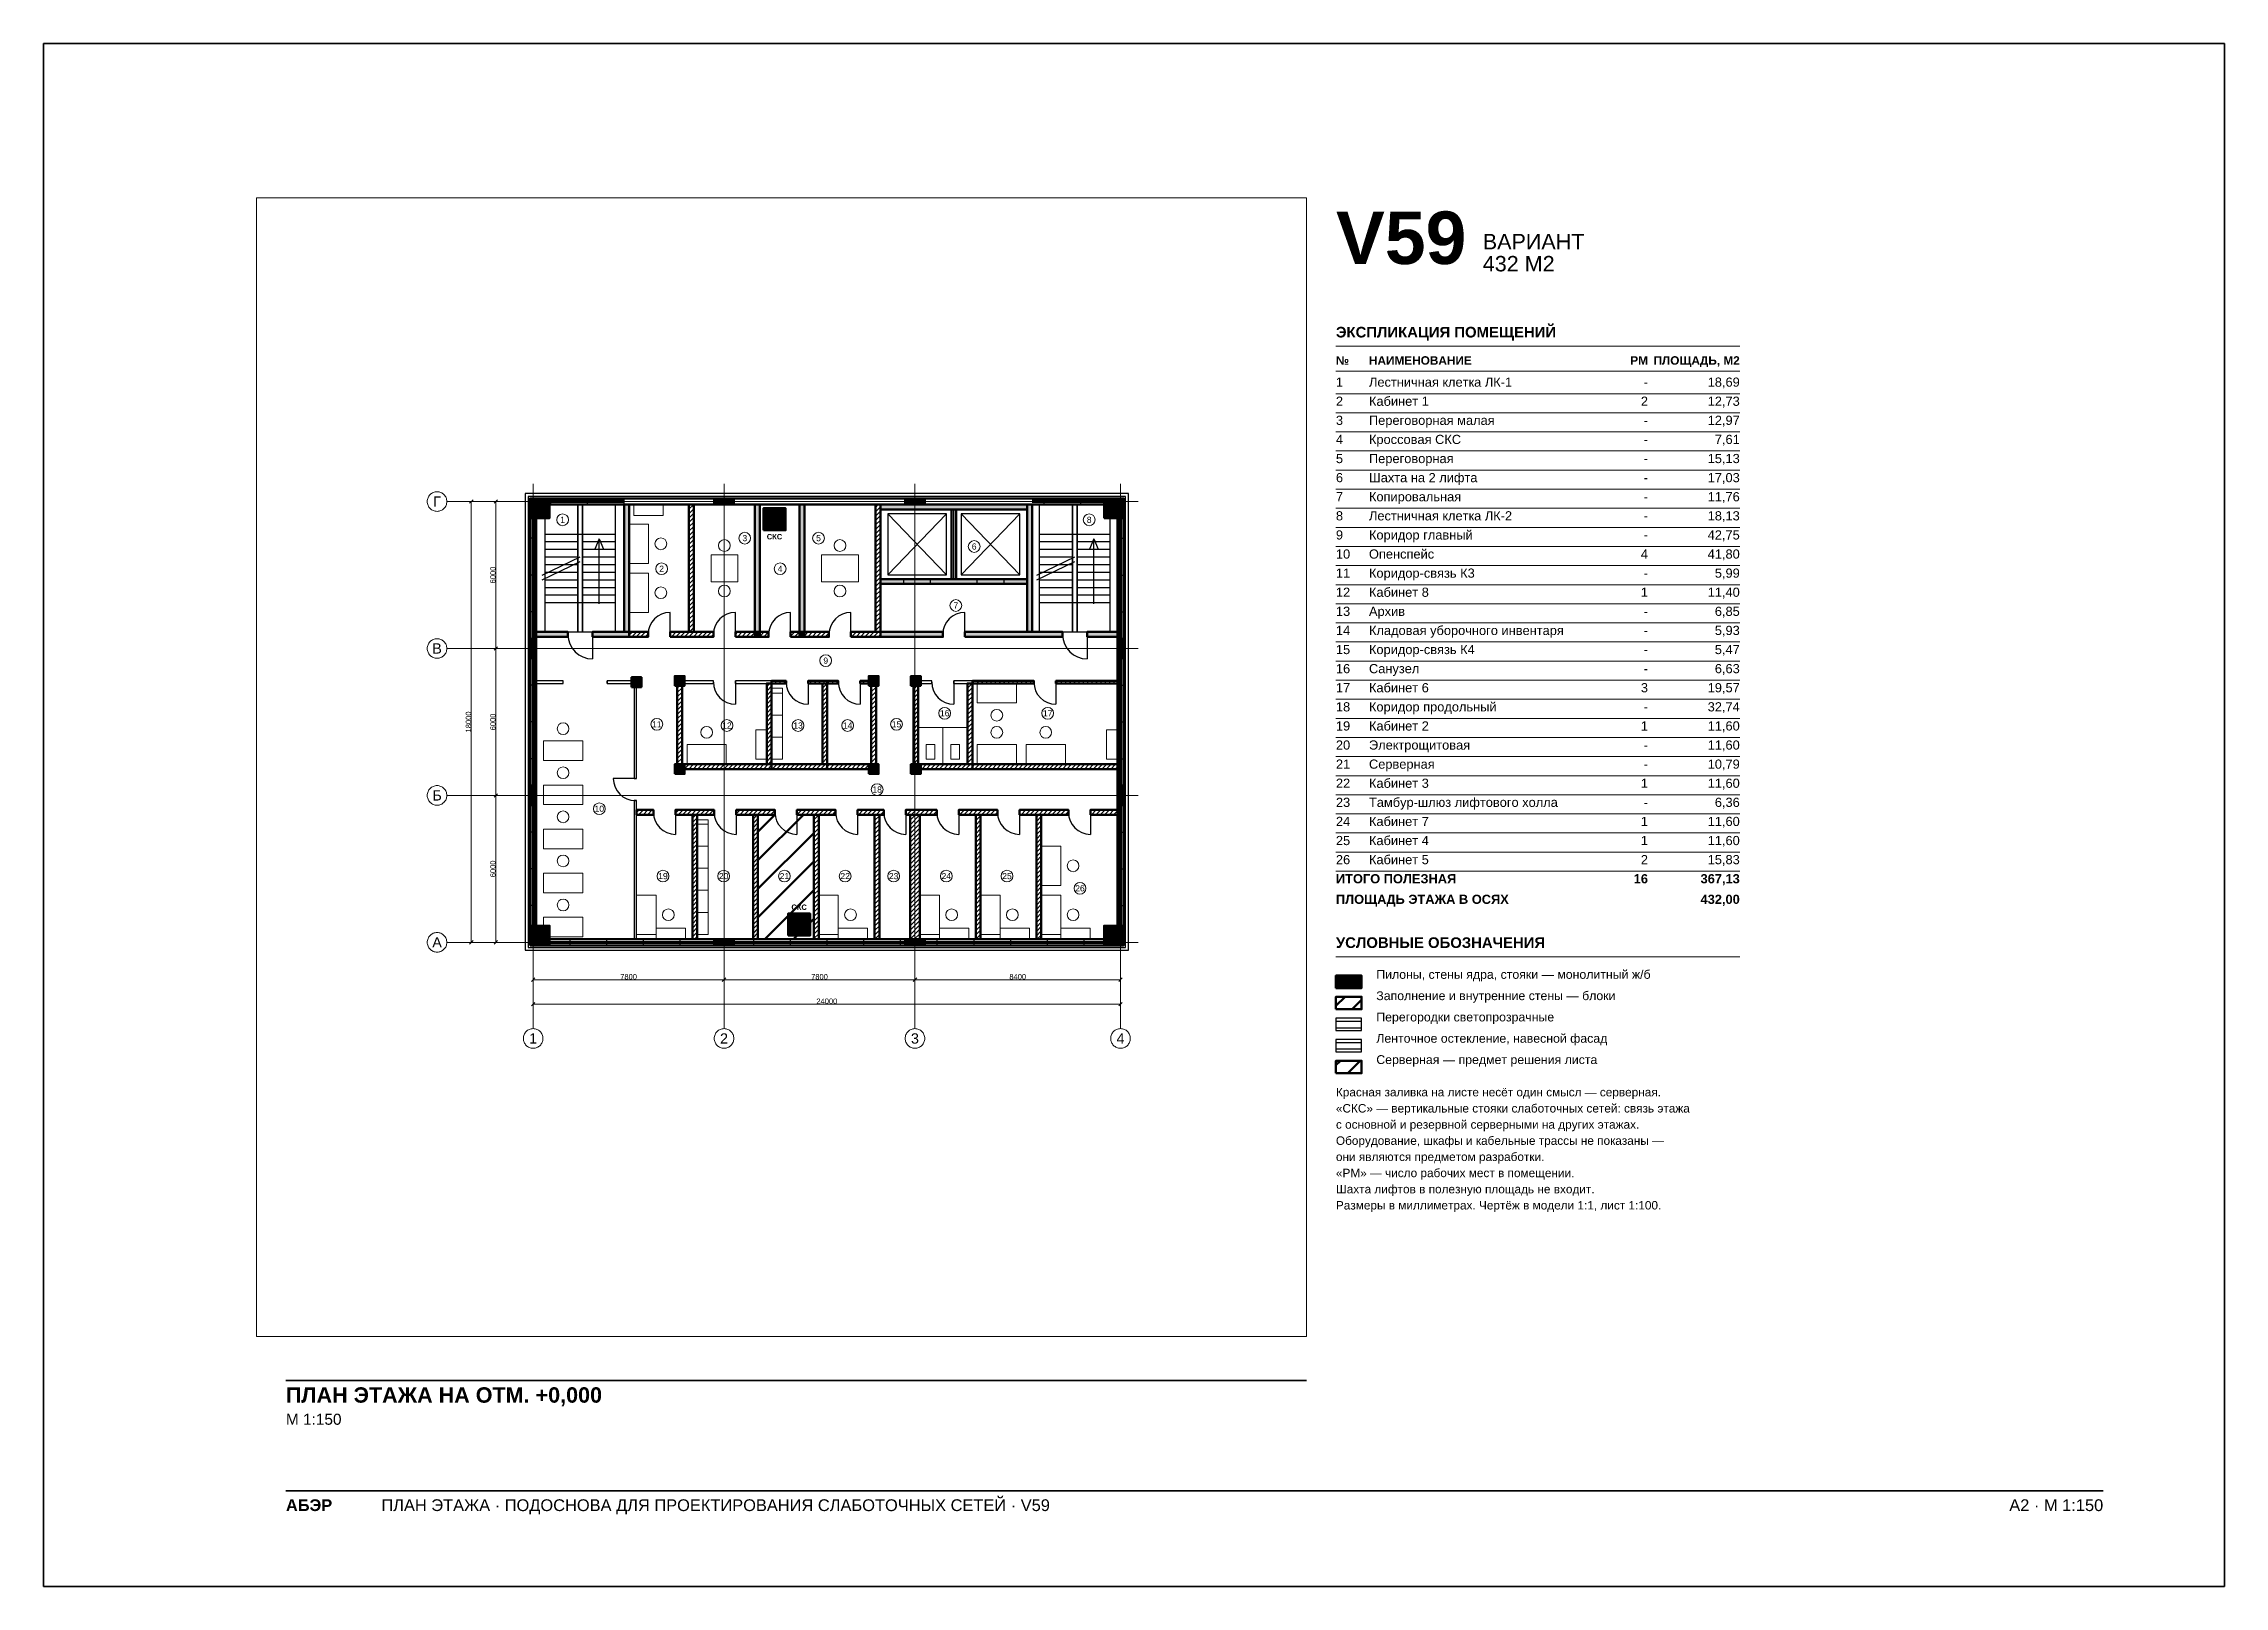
# Paper-space layout 'A2-1-100' of a CAD drawing. Header units: millimetres. Extents: x 0 to 594, y 0 to 420.
# The model-space entities are those that its viewports show. They can reach past a viewport. Long polylines and large blocks are cut down to what shows.
import ezdxf
from ezdxf.enums import TextEntityAlignment as Align

# ---------------------------------------------------------------- set-up
doc = ezdxf.new("R2010")
doc.units = ezdxf.units.MM
doc.linetypes.add('CENTER2', pattern=[2.541, 1.587, -0.318, 0.318, -0.318])
for name, color, linetype, lineweight in [('A-ANNO-LEGEND', 7, 'CONTINUOUS', 18), ('A-ANNO-NOTES', 8, 'CONTINUOUS', 13), ('A-ANNO-ROOM', 7, 'CONTINUOUS', 18), ('A-ANNO-TABLE', 7, 'CONTINUOUS', 18), ('A-DIMS', 8, 'CONTINUOUS', 13), ('A-DOOR', 3, 'CONTINUOUS', 25), ('A-ELEV', 7, 'CONTINUOUS', 25), ('A-FACADE-PANEL', 8, 'CONTINUOUS', 25), ('A-FURN', 8, 'CONTINUOUS', 18), ('A-GLAZ-RIBBON', 5, 'CONTINUOUS', 25), ('A-GRID', 8, 'CENTER2', 13), ('A-HATCH', 9, 'CONTINUOUS', 9), ('A-OUTLINE', 7, 'CONTINUOUS', 50), ('A-SANI', 8, 'CONTINUOUS', 18), ('A-STAIR', 7, 'CONTINUOUS', 25), ('A-TITLE', 7, 'CONTINUOUS', 35), ('A-VIEWPORT', 8, 'CONTINUOUS', 9), ('A-WALL-BLOCK', 9, 'CONTINUOUS', 50), ('A-WALL-GLASS', 4, 'CONTINUOUS', 25), ('A-WALL-RC', 7, 'CONTINUOUS', 50), ('E-SCS-RISER', 1, 'CONTINUOUS', 50), ('E-SERVER-ROOM', 1, 'CONTINUOUS', 50)]:
    doc.layers.add(name, color=color, linetype=linetype, lineweight=lineweight)
doc.styles.add('Arial', font='arial.ttf')
doc.styles.add('Arial-Bold', font='arialbd.ttf')
doc.styles.get("Standard").update_dxf_attribs({"font": 'arial.ttf'})

psp = doc.layouts.new('A2-1-100')

# ---------------------------------------------------------------- texts
at = {"layer": 'A-ANNO-LEGEND'}
for s, height, style, p in [('УСЛОВНЫЕ ОБОЗНАЧЕНИЯ', 2.9, 'Arial-Bold', (352, 173.8)), ('Пилоны, стены ядра, стояки — монолитный ж/б', 2.4, 'Arial', (363, 165.4)), ('Заполнение и внутренние стены — блоки', 2.4, 'Arial', (363, 159.6)), ('Перегородки светопрозрачные', 2.4, 'Arial', (363, 153.8)), ('Ленточное остекление, навесной фасад', 2.4, 'Arial', (363, 148)), ('Серверная — предмет решения листа', 2.4, 'Arial', (363, 142.2))]:
    psp.add_text(s, height=height, dxfattribs=dict(at, style=style)).set_placement(p)
at = {"layer": 'A-ANNO-NOTES', "style": 'Arial'}
for s, p in [('«СКС» — вертикальные стояки слаботочных сетей: связь этажа', (352, 129)), ('Красная заливка на листе несёт один смысл — серверная.', (352, 133.4)), ('с основной и резервной серверными на других этажах.', (352, 124.6)), ('Оборудование, шкафы и кабельные трассы не показаны —', (352, 120.2)), ('они являются предметом разработки.', (352, 115.8)), ('«РМ» — число рабочих мест в помещении.', (352, 111.4)), ('Шахта лифтов в полезную площадь не входит.', (352, 107)), ('Размеры в миллиметрах. Чертёж в модели 1:1, лист 1:100.', (352, 102.6))]:
    psp.add_text(s, height=2.3, dxfattribs=at).set_placement(p)
at = {"layer": 'A-ANNO-TABLE'}
for s, height, style, p in [('ЭКСПЛИКАЦИЯ ПОМЕЩЕНИЙ', 2.9, 'Arial-Bold', (352, 340)), ('№', 2.3, 'Arial-Bold', (352, 332.6)), ('НАИМЕНОВАНИЕ', 2.3, 'Arial-Bold', (361, 332.6)), ('1', 2.5, 'Arial', (352, 326.6)), ('Лестничная клетка ЛК-1', 2.5, 'Arial', (361, 326.6)), ('2', 2.5, 'Arial', (352, 321.4)), ('Кабинет 1', 2.5, 'Arial', (361, 321.4)), ('3', 2.5, 'Arial', (352, 316.2)), ('Переговорная малая', 2.5, 'Arial', (361, 316.2)), ('4', 2.5, 'Arial', (352, 311)), ('Кроссовая СКС', 2.5, 'Arial', (361, 311)), ('5', 2.5, 'Arial', (352, 305.8)), ('6', 2.5, 'Arial', (352, 300.6)), ('Переговорная', 2.5, 'Arial', (361, 305.8)), ('Шахта на 2 лифта', 2.5, 'Arial', (361, 300.6)), ('7', 2.5, 'Arial', (352, 295.4)), ('Копировальная', 2.5, 'Arial', (361, 295.4)), ('8', 2.5, 'Arial', (352, 290.2)), ('Лестничная клетка ЛК-2', 2.5, 'Arial', (361, 290.2)), ('9', 2.5, 'Arial', (352, 285)), ('Коридор главный', 2.5, 'Arial', (361, 285)), ('10', 2.5, 'Arial', (352, 279.8)), ('Опенспейс', 2.5, 'Arial', (361, 279.8)), ('11', 2.5, 'Arial', (352, 274.6)), ('Коридор-связь К3', 2.5, 'Arial', (361, 274.6)), ('12', 2.5, 'Arial', (352, 269.4)), ('Кабинет 8', 2.5, 'Arial', (361, 269.4)), ('13', 2.5, 'Arial', (352, 264.2)), ('14', 2.5, 'Arial', (352, 259)), ('Архив', 2.5, 'Arial', (361, 264.2)), ('Кладовая уборочного инвентаря', 2.5, 'Arial', (361, 259)), ('15', 2.5, 'Arial', (352, 253.8)), ('Коридор-связь К4', 2.5, 'Arial', (361, 253.8)), ('16', 2.5, 'Arial', (352, 248.6)), ('Санузел', 2.5, 'Arial', (361, 248.6)), ('17', 2.5, 'Arial', (352, 243.4)), ('Кабинет 6', 2.5, 'Arial', (361, 243.4)), ('18', 2.5, 'Arial', (352, 238.2)), ('Коридор продольный', 2.5, 'Arial', (361, 238.2)), ('19', 2.5, 'Arial', (352, 233)), ('Кабинет 2', 2.5, 'Arial', (361, 233)), ('20', 2.5, 'Arial', (352, 227.8)), ('Электрощитовая', 2.5, 'Arial', (361, 227.8)), ('21', 2.5, 'Arial', (352, 222.6)), ('22', 2.5, 'Arial', (352, 217.4)), ('Серверная', 2.5, 'Arial', (361, 222.6)), ('Кабинет 3', 2.5, 'Arial', (361, 217.4)), ('23', 2.5, 'Arial', (352, 212.2)), ('Тамбур-шлюз лифтового холла', 2.5, 'Arial', (361, 212.2)), ('24', 2.5, 'Arial', (352, 207)), ('Кабинет 7', 2.5, 'Arial', (361, 207)), ('25', 2.5, 'Arial', (352, 201.8)), ('Кабинет 4', 2.5, 'Arial', (361, 201.8)), ('26', 2.5, 'Arial', (352, 196.6)), ('Кабинет 5', 2.5, 'Arial', (361, 196.6)), ('ИТОГО ПОЛЕЗНАЯ', 2.5, 'Arial-Bold', (352, 191.4)), ('ПЛОЩАДЬ ЭТАЖА В ОСЯХ', 2.5, 'Arial-Bold', (352, 185.8))]:
    psp.add_text(s, height=height, dxfattribs=dict(at, style=style)).set_placement(p)
for s, height, style, p in [('РМ', 2.3, 'Arial-Bold', (437, 332.6)), ('ПЛОЩАДЬ, М2', 2.3, 'Arial-Bold', (462, 332.6)), ('-', 2.5, 'Arial', (437, 326.6)), ('18,69', 2.5, 'Arial', (462, 326.6)), ('2', 2.5, 'Arial', (437, 321.4)), ('12,73', 2.5, 'Arial', (462, 321.4)), ('-', 2.5, 'Arial', (437, 316.2)), ('12,97', 2.5, 'Arial', (462, 316.2)), ('-', 2.5, 'Arial', (437, 311)), ('7,61', 2.5, 'Arial', (462, 311)), ('-', 2.5, 'Arial', (437, 305.8)), ('15,13', 2.5, 'Arial', (462, 305.8)), ('17,03', 2.5, 'Arial', (462, 300.6)), ('-', 2.5, 'Arial', (437, 300.6)), ('11,76', 2.5, 'Arial', (462, 295.4)), ('-', 2.5, 'Arial', (437, 295.4)), ('-', 2.5, 'Arial', (437, 290.2)), ('18,13', 2.5, 'Arial', (462, 290.2)), ('-', 2.5, 'Arial', (437, 285)), ('42,75', 2.5, 'Arial', (462, 285)), ('4', 2.5, 'Arial', (437, 279.8)), ('41,80', 2.5, 'Arial', (462, 279.8)), ('-', 2.5, 'Arial', (437, 274.6)), ('5,99', 2.5, 'Arial', (462, 274.6)), ('1', 2.5, 'Arial', (437, 269.4)), ('11,40', 2.5, 'Arial', (462, 269.4)), ('-', 2.5, 'Arial', (437, 264.2)), ('5,93', 2.5, 'Arial', (462, 259)), ('6,85', 2.5, 'Arial', (462, 264.2)), ('-', 2.5, 'Arial', (437, 259)), ('5,47', 2.5, 'Arial', (462, 253.8)), ('-', 2.5, 'Arial', (437, 253.8)), ('-', 2.5, 'Arial', (437, 248.6)), ('6,63', 2.5, 'Arial', (462, 248.6)), ('3', 2.5, 'Arial', (437, 243.4)), ('19,57', 2.5, 'Arial', (462, 243.4)), ('-', 2.5, 'Arial', (437, 238.2)), ('32,74', 2.5, 'Arial', (462, 238.2)), ('1', 2.5, 'Arial', (437, 233)), ('11,60', 2.5, 'Arial', (462, 233)), ('-', 2.5, 'Arial', (437, 227.8)), ('11,60', 2.5, 'Arial', (462, 227.8)), ('1', 2.5, 'Arial', (437, 217.4)), ('-', 2.5, 'Arial', (437, 222.6)), ('10,79', 2.5, 'Arial', (462, 222.6)), ('11,60', 2.5, 'Arial', (462, 217.4)), ('6,36', 2.5, 'Arial', (462, 212.2)), ('1', 2.5, 'Arial', (437, 207)), ('-', 2.5, 'Arial', (437, 212.2)), ('11,60', 2.5, 'Arial', (462, 207)), ('1', 2.5, 'Arial', (437, 201.8)), ('11,60', 2.5, 'Arial', (462, 201.8)), ('2', 2.5, 'Arial', (437, 196.6)), ('15,83', 2.5, 'Arial', (462, 196.6)), ('16', 2.5, 'Arial-Bold', (437, 191.4)), ('367,13', 2.5, 'Arial-Bold', (462, 191.4)), ('432,00', 2.5, 'Arial-Bold', (462, 185.8))]:
    psp.add_text(s, height=height, dxfattribs=dict(at, style=style)).set_placement(p, align=Align.RIGHT)
at = {"layer": 'A-TITLE'}
for s, height, style, p in [('V59', 14.3, 'Arial-Bold', (352, 360)), ('ВАРИАНТ', 4.2, 'Arial', (392, 364)), ('432 М2', 4.2, 'Arial', (392, 358)), ('ПЛАН ЭТАЖА НА ОТМ. +0,000', 4.2, 'Arial-Bold', (66, 50)), ('М 1:150', 3, 'Arial', (66, 44)), ('ПЛАН ЭТАЖА · ПОДОСНОВА ДЛЯ ПРОЕКТИРОВАНИЯ СЛАБОТОЧНЫХ СЕТЕЙ · V59', 3.2, 'Arial', (92, 20.5)), ('АБЭР', 3.2, 'Arial-Bold', (66, 20.5))]:
    psp.add_text(s, height=height, dxfattribs=dict(at, style=style)).set_placement(p)
at = {"layer": 'A-TITLE', "style": 'Arial'}
psp.add_text('A2 · М 1:150', height=3.2, dxfattribs=at).set_placement((561, 20.5), align=Align.RIGHT)

msp = doc.modelspace()

# ---------------------------------------------------------------- texts
at = {"layer": 'A-ANNO-ROOM'}
for s, p in [('1', (1205, 17255)), ('8', (22719, 17255)), ('3', (8648, 16505)), ('5', (11661, 16505)), ('6', (18021, 16165)), ('2', (5249, 15255)), ('4', (10092, 15255)), ('7', (17271, 13755)), ('9', (11955, 11505)), ('11', (5055, 8905)), ('12', (7919, 8855)), ('13', (10824, 8855)), ('14', (12849, 8855)), ('15', (14846, 8905)), ('16', (16816, 9355)), ('17', (21025, 9355)), ('18', (14055, 6239)), ('10', (2705, 5455)), ('19', (5305, 2705)), ('20', (7786, 2705)), ('21', (10267, 2705)), ('22', (12748, 2705)), ('23', (14729, 2705)), ('24', (16880, 2705)), ('25', (19361, 2705)), ('26', (22342, 2205))]:
    msp.add_text(s, height=250, dxfattribs=at).set_placement(p, align=Align.MIDDLE_CENTER)
at = {"layer": 'A-DIMS'}
for s, p in [('6000', (-1645, 15000)), ('18000', (-2645, 9000)), ('6000', (-1645, 9000)), ('6000', (-1645, 3000))]:
    msp.add_text(s, height=220, rotation=90, dxfattribs=at).set_placement(p, align=Align.MIDDLE_CENTER)
for s, p in [('7800', (3900, -1405)), ('7800', (11700, -1405)), ('8400', (19800, -1405)), ('24000', (12000, -2405))]:
    msp.add_text(s, height=220, dxfattribs=at).set_placement(p, align=Align.MIDDLE_CENTER)
at = {"layer": 'A-GRID'}
for s, p in [('Г', (-3925, 18000)), ('В', (-3925, 12000)), ('Б', (-3925, 6000)), ('А', (-3925, 0)), ('1', (0, -3925)), ('2', (7800, -3925)), ('3', (15600, -3925)), ('4', (24000, -3925))]:
    msp.add_text(s, height=420, dxfattribs=at).set_placement(p, align=Align.MIDDLE_CENTER)
at = {"layer": 'E-SCS-RISER', "style": 'Arial-Bold'}
for p in [(9862, 16565), (10868, 1435)]:
    msp.add_text('СКС', height=220, dxfattribs=at).set_placement(p, align=Align.MIDDLE_CENTER)

# ---------------------------------------------------------------- hatches: boundary and pattern name
at = {"layer": 'A-HATCH'}
h = msp.add_hatch(dxfattribs=at)
h.set_pattern_fill('ANSI31', scale=40)
h.paths.add_polyline_path([(6368, 12675), (6568, 12675), (6568, 17875), (6568, 17875), (6368, 17875), (6368, 17875)])
h = msp.add_hatch(dxfattribs=at)
h.set_pattern_fill('ANSI31', scale=40)
h.paths.add_polyline_path([(13991, 12675), (14191, 12675), (14191, 17875), (14191, 17875), (13991, 17875), (13991, 17875)])
h = msp.add_hatch(dxfattribs=at)
h.set_pattern_fill('ANSI31', scale=40)
h.paths.add_polyline_path([(3919, 12475), (4694, 12475), (4694, 12675), (3919, 12675)])
h = msp.add_hatch(dxfattribs=at)
h.set_pattern_fill('ANSI31', scale=40)
h.paths.add_polyline_path([(5594, 12475), (7365, 12475), (7365, 12675), (5594, 12675)])
h = msp.add_hatch(dxfattribs=at)
h.set_pattern_fill('ANSI31', scale=40)
h.paths.add_polyline_path([(8265, 12475), (9062, 12475), (9062, 12675), (8265, 12675)])
h = msp.add_hatch(dxfattribs=at)
h.set_pattern_fill('ANSI31', scale=40)
h.paths.add_polyline_path([(9262, 12475), (9622, 12475), (9622, 12675), (9262, 12675)])
h = msp.add_hatch(dxfattribs=at)
h.set_pattern_fill('ANSI31', scale=40)
h.paths.add_polyline_path([(10522, 12475), (10881, 12475), (10881, 12675), (10522, 12675)])
h = msp.add_hatch(dxfattribs=at)
h.set_pattern_fill('ANSI31', scale=40)
h.paths.add_polyline_path([(11081, 12475), (12086, 12475), (12086, 12675), (11081, 12675)])
h = msp.add_hatch(dxfattribs=at)
h.set_pattern_fill('ANSI31', scale=40)
h.paths.add_polyline_path([(12986, 12475), (14191, 12475), (14191, 12675), (12986, 12675)])
h = msp.add_hatch(dxfattribs=at)
h.set_pattern_fill('ANSI31', scale=40)
h.paths.add_polyline_path([(4125, 10575), (4225, 10575), (4225, 10675), (4125, 10675)])
h = msp.add_hatch(dxfattribs=at)
h.set_pattern_fill('ANSI31', scale=40)
h.paths.add_polyline_path([(5889, 7075), (6089, 7075), (6089, 10675), (5889, 10675)])
h = msp.add_hatch(dxfattribs=at)
h.set_pattern_fill('ANSI31', scale=40)
h.paths.add_polyline_path([(9544, 7275), (9744, 7275), (9744, 10575), (9544, 10575)])
h = msp.add_hatch(dxfattribs=at)
h.set_pattern_fill('ANSI31', scale=40)
h.paths.add_polyline_path([(9744, 10575), (10332, 10575), (10332, 10675), (9744, 10675)])
h = msp.add_hatch(dxfattribs=at)
h.set_pattern_fill('ANSI31', scale=40)
h.paths.add_polyline_path([(11232, 10575), (12019, 10575), (12019, 10675), (11232, 10675)])
h = msp.add_hatch(dxfattribs=at)
h.set_pattern_fill('ANSI31', scale=40)
h.paths.add_polyline_path([(11819, 7275), (12019, 7275), (12019, 10575), (11819, 10575)])
h = msp.add_hatch(dxfattribs=at)
h.set_pattern_fill('ANSI31', scale=40)
h.paths.add_polyline_path([(12019, 10575), (12468, 10575), (12468, 10675), (12019, 10675)])
h = msp.add_hatch(dxfattribs=at)
h.set_pattern_fill('ANSI31', scale=40)
h.paths.add_polyline_path([(13368, 10575), (13816, 10575), (13816, 10675), (13368, 10675)])
h = msp.add_hatch(dxfattribs=at)
h.set_pattern_fill('ANSI31', scale=40)
h.paths.add_polyline_path([(13816, 7075), (14016, 7075), (14016, 10675), (13816, 10675)])
h = msp.add_hatch(dxfattribs=at)
h.set_pattern_fill('ANSI31', scale=40)
h.paths.add_polyline_path([(15536, 7075), (15736, 7075), (15736, 10675), (15536, 10675)])
h = msp.add_hatch(dxfattribs=at)
h.set_pattern_fill('ANSI31', scale=40)
h.paths.add_polyline_path([(17745, 7275), (17945, 7275), (17945, 10575), (17745, 10575)])
h = msp.add_hatch(dxfattribs=at)
h.set_pattern_fill('ANSI31', scale=40)
h.paths.add_polyline_path([(17945, 10575), (20460, 10575), (20460, 10675), (17945, 10675)])
h = msp.add_hatch(dxfattribs=at)
h.set_pattern_fill('ANSI31', scale=40)
h.paths.add_polyline_path([(21360, 10575), (23875, 10575), (23875, 10575), (23875, 10675), (23875, 10675), (21360, 10675)])
h = msp.add_hatch(dxfattribs=at)
h.set_pattern_fill('ANSI31', scale=40)
h.paths.add_polyline_path([(6089, 7075), (9744, 7075), (9744, 7275), (6089, 7275)])
h = msp.add_hatch(dxfattribs=at)
h.set_pattern_fill('ANSI31', scale=40)
h.paths.add_polyline_path([(9744, 7075), (12019, 7075), (12019, 7275), (9744, 7275)])
h = msp.add_hatch(dxfattribs=at)
h.set_pattern_fill('ANSI31', scale=40)
h.paths.add_polyline_path([(12019, 7075), (13816, 7075), (13816, 7275), (12019, 7275)])
h = msp.add_hatch(dxfattribs=at)
h.set_pattern_fill('ANSI31', scale=40)
h.paths.add_polyline_path([(15736, 7075), (17945, 7075), (17945, 7275), (15736, 7275)])
h = msp.add_hatch(dxfattribs=at)
h.set_pattern_fill('ANSI31', scale=40)
h.paths.add_polyline_path([(17945, 7075), (23875, 7075), (23875, 7075), (23875, 7275), (23875, 7275), (17945, 7275)])
h = msp.add_hatch(dxfattribs=at)
h.set_pattern_fill('ANSI31', scale=40)
h.paths.add_polyline_path([(4225, 5209), (4916, 5209), (4916, 5409), (4225, 5409)])
h = msp.add_hatch(dxfattribs=at)
h.set_pattern_fill('ANSI31', scale=40)
h.paths.add_polyline_path([(5816, 5209), (7396, 5209), (7396, 5409), (5816, 5409)])
h = msp.add_hatch(dxfattribs=at)
h.set_pattern_fill('ANSI31', scale=40)
h.paths.add_polyline_path([(8296, 5209), (9878, 5209), (9878, 5409), (8296, 5409)])
h = msp.add_hatch(dxfattribs=at)
h.set_pattern_fill('ANSI31', scale=40)
h.paths.add_polyline_path([(10778, 5209), (12358, 5209), (12358, 5409), (10778, 5409)])
h = msp.add_hatch(dxfattribs=at)
h.set_pattern_fill('ANSI31', scale=40)
h.paths.add_polyline_path([(13258, 5209), (14324, 5209), (14324, 5409), (13258, 5409)])
h = msp.add_hatch(dxfattribs=at)
h.set_pattern_fill('ANSI31', scale=40)
h.paths.add_polyline_path([(15224, 5209), (16490, 5209), (16490, 5409), (15224, 5409)])
h = msp.add_hatch(dxfattribs=at)
h.set_pattern_fill('ANSI31', scale=40)
h.paths.add_polyline_path([(17390, 5209), (18972, 5209), (18972, 5409), (17390, 5409)])
h = msp.add_hatch(dxfattribs=at)
h.set_pattern_fill('ANSI31', scale=40)
h.paths.add_polyline_path([(19872, 5209), (21868, 5209), (21868, 5409), (19872, 5409)])
h = msp.add_hatch(dxfattribs=at)
h.set_pattern_fill('ANSI31', scale=40)
h.paths.add_polyline_path([(22768, 5209), (23875, 5209), (23875, 5209), (23875, 5409), (23875, 5409), (22768, 5409)])
h = msp.add_hatch(dxfattribs=at)
h.set_pattern_fill('ANSI31', scale=40)
h.paths.add_polyline_path([(6506, 125), (6706, 125), (6706, 125), (6706, 5209), (6506, 5209), (6506, 125)])
h = msp.add_hatch(dxfattribs=at)
h.set_pattern_fill('ANSI31', scale=40)
h.paths.add_polyline_path([(8987, 125), (9187, 125), (9187, 125), (9187, 5209), (8987, 5209), (8987, 125)])
h = msp.add_hatch(dxfattribs=at)
h.set_pattern_fill('ANSI31', scale=40)
h.paths.add_polyline_path([(11468, 125), (11668, 125), (11668, 125), (11668, 5209), (11468, 5209), (11468, 125)])
h = msp.add_hatch(dxfattribs=at)
h.set_pattern_fill('ANSI31', scale=40)
h.paths.add_polyline_path([(13949, 125), (14149, 125), (14149, 125), (14149, 5209), (13949, 5209), (13949, 125)])
h = msp.add_hatch(dxfattribs=at)
h.set_pattern_fill('ANSI31', scale=40)
h.paths.add_polyline_path([(15400, 125), (15800, 125), (15800, 125), (15800, 5209), (15400, 5209), (15400, 125)])
h = msp.add_hatch(dxfattribs=at)
h.set_pattern_fill('ANSI31', scale=40)
h.paths.add_polyline_path([(18081, 125), (18281, 125), (18281, 125), (18281, 5209), (18081, 5209), (18081, 125)])
h = msp.add_hatch(dxfattribs=at)
h.set_pattern_fill('ANSI31', scale=40)
h.paths.add_polyline_path([(20562, 125), (20762, 125), (20762, 125), (20762, 5209), (20562, 5209), (20562, 125)])
at = {"layer": 'A-WALL-RC'}
h = msp.add_hatch(color=7, dxfattribs=at)
h.dxf.hatch_style = 1
h.paths.add_polyline_path([(-125, 17325), (675, 17325), (675, 18125), (-125, 18125)])
h = msp.add_hatch(color=7, dxfattribs=at)
h.dxf.hatch_style = 1
h.paths.add_polyline_path([(3719, 12675), (3919, 12675), (3919, 17875), (3919, 17875), (3719, 17875), (3719, 17875)])
h = msp.add_hatch(color=7, dxfattribs=at)
h.dxf.hatch_style = 1
h.paths.add_polyline_path([(7400, 17875), (8200, 17875), (8200, 18125), (7400, 18125)])
h = msp.add_hatch(color=7, dxfattribs=at)
h.dxf.hatch_style = 1
h.paths.add_polyline_path([(9062, 12675), (9262, 12675), (9262, 17875), (9262, 17875), (9062, 17875), (9062, 17875)])
h = msp.add_hatch(color=7, dxfattribs=at)
h.dxf.hatch_style = 1
h.paths.add_polyline_path([(10881, 12675), (11081, 12675), (11081, 17875), (11081, 17875), (10881, 17875), (10881, 17875)])
h = msp.add_hatch(color=7, dxfattribs=at)
h.dxf.hatch_style = 1
h.paths.add_polyline_path([(14191, 17675), (20189, 17675), (20189, 17875), (20189, 17875), (14191, 17875), (14191, 17875)])
h = msp.add_hatch(color=7, dxfattribs=at)
h.dxf.hatch_style = 1
h.paths.add_polyline_path([(15200, 17875), (16000, 17875), (16000, 18125), (15200, 18125)])
h = msp.add_hatch(color=7, dxfattribs=at)
h.dxf.hatch_style = 1
h.paths.add_polyline_path([(20189, 12675), (20389, 12675), (20389, 17875), (20389, 17875), (20189, 17875), (20189, 17875)])
h = msp.add_hatch(color=7, dxfattribs=at)
h.dxf.hatch_style = 1
h.paths.add_polyline_path([(23325, 17325), (24125, 17325), (24125, 18125), (23325, 18125)])
h = msp.add_hatch(color=7, dxfattribs=at)
h.dxf.hatch_style = 1
h.paths.add_polyline_path([(17090, 14835), (17290, 14835), (17290, 17675), (17090, 17675)])
h = msp.add_hatch(color=7, dxfattribs=at)
h.dxf.hatch_style = 1
h.paths.add_polyline_path([(14191, 14635), (20189, 14635), (20189, 14835), (14191, 14835)])
h = msp.add_hatch(color=7, dxfattribs=at)
h.dxf.hatch_style = 1
h.paths.add_polyline_path([(125, 12475), (125, 12475), (1422, 12475), (1422, 12675), (125, 12675), (125, 12675)])
h = msp.add_hatch(color=7, dxfattribs=at)
h.dxf.hatch_style = 1
h.paths.add_polyline_path([(2422, 12475), (3919, 12475), (3919, 12675), (2422, 12675)])
h = msp.add_hatch(color=7, dxfattribs=at)
h.dxf.hatch_style = 1
h.paths.add_polyline_path([(9062, 12475), (9262, 12475), (9262, 12675), (9062, 12675)])
h = msp.add_hatch(color=7, dxfattribs=at)
h.dxf.hatch_style = 1
h.paths.add_polyline_path([(10881, 12475), (11081, 12475), (11081, 12675), (10881, 12675)])
h = msp.add_hatch(color=7, dxfattribs=at)
h.dxf.hatch_style = 1
h.paths.add_polyline_path([(14191, 12475), (16740, 12475), (16740, 12675), (14191, 12675)])
h = msp.add_hatch(color=7, dxfattribs=at)
h.dxf.hatch_style = 1
h.paths.add_polyline_path([(17640, 12475), (21632, 12475), (21632, 12675), (17640, 12675)])
h = msp.add_hatch(color=7, dxfattribs=at)
h.dxf.hatch_style = 1
h.paths.add_polyline_path([(22632, 12475), (23875, 12475), (23875, 12475), (23875, 12675), (23875, 12675), (22632, 12675)])
h = msp.add_hatch(color=7, dxfattribs=at)
h.dxf.hatch_style = 1
h.paths.add_polyline_path([(-125, 11600), (125, 11600), (125, 12400), (-125, 12400)])
h = msp.add_hatch(color=7, dxfattribs=at)
h.dxf.hatch_style = 1
h.paths.add_polyline_path([(23875, 11600), (24125, 11600), (24125, 12400), (23875, 12400)])
h = msp.add_hatch(color=7, dxfattribs=at)
h.dxf.hatch_style = 1
h.paths.add_polyline_path([(4025, 10425), (4425, 10425), (4425, 10825), (4025, 10825)])
h = msp.add_hatch(color=7, dxfattribs=at)
h.dxf.hatch_style = 1
h.paths.add_polyline_path([(5789, 10475), (6189, 10475), (6189, 10875), (5789, 10875)])
h = msp.add_hatch(color=7, dxfattribs=at)
h.dxf.hatch_style = 1
h.paths.add_polyline_path([(13716, 10475), (14116, 10475), (14116, 10875), (13716, 10875)])
h = msp.add_hatch(color=7, dxfattribs=at)
h.dxf.hatch_style = 1
h.paths.add_polyline_path([(15436, 10475), (15836, 10475), (15836, 10875), (15436, 10875)])
h = msp.add_hatch(color=7, dxfattribs=at)
h.dxf.hatch_style = 1
h.paths.add_polyline_path([(5789, 6875), (6189, 6875), (6189, 7275), (5789, 7275)])
h = msp.add_hatch(color=7, dxfattribs=at)
h.dxf.hatch_style = 1
h.paths.add_polyline_path([(13716, 6875), (14116, 6875), (14116, 7275), (13716, 7275)])
h = msp.add_hatch(color=7, dxfattribs=at)
h.dxf.hatch_style = 1
h.paths.add_polyline_path([(15436, 6875), (15836, 6875), (15836, 7275), (15436, 7275)])
h = msp.add_hatch(color=7, dxfattribs=at)
h.dxf.hatch_style = 1
h.paths.add_polyline_path([(-125, 5600), (125, 5600), (125, 6400), (-125, 6400)])
h = msp.add_hatch(color=7, dxfattribs=at)
h.dxf.hatch_style = 1
h.paths.add_polyline_path([(23875, 5600), (24125, 5600), (24125, 6400), (23875, 6400)])
h = msp.add_hatch(color=7, dxfattribs=at)
h.dxf.hatch_style = 1
h.paths.add_polyline_path([(-125, -125), (675, -125), (675, 675), (-125, 675)])
h = msp.add_hatch(color=7, dxfattribs=at)
h.dxf.hatch_style = 1
h.paths.add_polyline_path([(7400, -125), (8200, -125), (8200, 125), (7400, 125)])
h = msp.add_hatch(color=7, dxfattribs=at)
h.dxf.hatch_style = 1
h.paths.add_polyline_path([(15200, -125), (16000, -125), (16000, 125), (15200, 125)])
h = msp.add_hatch(color=7, dxfattribs=at)
h.dxf.hatch_style = 1
h.paths.add_polyline_path([(23325, -125), (24125, -125), (24125, 675), (23325, 675)])
at = {"layer": 'E-SCS-RISER'}
h = msp.add_hatch(color=7, dxfattribs=at)
h.dxf.hatch_style = 1
h.paths.add_polyline_path([(9412, 16825), (10312, 16825), (10312, 17725), (9412, 17725)])
h = msp.add_hatch(color=7, dxfattribs=at)
h.dxf.hatch_style = 1
h.paths.add_polyline_path([(10418, 275), (11318, 275), (11318, 1175), (10418, 1175)])
at = {"layer": 'E-SERVER-ROOM'}
h = msp.add_hatch(dxfattribs=at)
h.set_pattern_fill('ANSI31', scale=260)
h.paths.add_polyline_path([(9187, 125), (11468, 125), (11468, 5209), (9187, 5209)])

# ---------------------------------------------------------------- linework, layer by layer
at = {"layer": 'A-ANNO-ROOM'}
for centre in [(1205, 17255), (22719, 17255), (8648, 16505), (11661, 16505), (18021, 16165), (5249, 15255), (10092, 15255), (17271, 13755), (11955, 11505), (5055, 8905), (7919, 8855), (10824, 8855), (12849, 8855), (14846, 8905), (16816, 9355), (21025, 9355), (14055, 6239), (2705, 5455), (5305, 2705), (7786, 2705), (10267, 2705), (12748, 2705), (14729, 2705), (16880, 2705), (19361, 2705), (22342, 2205)]:
    msp.add_circle(centre, 240, dxfattribs=at)
at = {"layer": 'A-DIMS'}
for p, q in [((-2596, 17929), (-2454, 18071)), ((-2525, 0), (-2525, 18000)), ((-1596, 17929), (-1454, 18071)), ((-1525, 12000), (-1525, 18000)), ((-1596, 11929), (-1454, 12071)), ((-1596, 11929), (-1454, 12071)), ((-1525, 6000), (-1525, 12000)), ((-1596, 5929), (-1454, 6071)), ((-1596, 5929), (-1454, 6071)), ((-1525, 0), (-1525, 6000)), ((-2596, -71), (-2454, 71)), ((-1596, -71), (-1454, 71)), ((-71, -1596), (71, -1454)), ((0, -1525), (7800, -1525)), ((7729, -1596), (7871, -1454)), ((7729, -1596), (7871, -1454)), ((7800, -1525), (15600, -1525)), ((15529, -1596), (15671, -1454)), ((15529, -1596), (15671, -1454)), ((15600, -1525), (24000, -1525)), ((23929, -1596), (24071, -1454)), ((-71, -2596), (71, -2454)), ((0, -2525), (24000, -2525)), ((23929, -2596), (24071, -2454))]:
    msp.add_line(p, q, dxfattribs=at)
at = {"layer": 'A-DOOR'}
for p, q in [((15140, 14635), (15140, 14835)), ((16240, 14635), (16240, 14835)), ((18140, 14635), (18140, 14835)), ((19240, 14635), (19240, 14835)), ((5594, 12575), (5594, 13475)), ((8265, 12575), (8265, 13475)), ((10522, 12575), (10522, 13475)), ((12986, 12575), (12986, 13475)), ((17640, 12575), (17640, 13475)), ((1422, 12475), (1422, 12675)), ((2422, 12475), (2422, 12675)), ((2422, 12575), (2422, 11575)), ((4694, 12475), (4694, 12675)), ((5594, 12475), (5594, 12675)), ((7365, 12475), (7365, 12675)), ((8265, 12475), (8265, 12675)), ((9622, 12475), (9622, 12675)), ((10522, 12475), (10522, 12675)), ((12086, 12475), (12086, 12675)), ((12986, 12475), (12986, 12675)), ((16740, 12475), (16740, 12675)), ((17640, 12475), (17640, 12675)), ((21632, 12475), (21632, 12675)), ((22632, 12475), (22632, 12675)), ((22632, 12575), (22632, 11575)), ((1225, 10575), (1225, 10675)), ((3025, 10575), (3025, 10675)), ((7366, 10575), (7366, 10675)), ((8266, 10575), (8266, 10675)), ((8266, 10625), (8266, 9725)), ((10332, 10575), (10332, 10675)), ((11232, 10575), (11232, 10675)), ((11232, 10625), (11232, 9725)), ((12468, 10575), (12468, 10675)), ((13368, 10575), (13368, 10675)), ((13368, 10625), (13368, 9725)), ((16290, 10575), (16290, 10675)), ((17190, 10575), (17190, 10675)), ((17190, 10625), (17190, 9725)), ((20460, 10575), (20460, 10675)), ((21360, 10575), (21360, 10675)), ((21360, 10625), (21360, 9725)), ((4175, 6692), (3275, 6692)), ((4125, 6692), (4225, 6692)), ((4125, 5792), (4225, 5792)), ((4916, 5209), (4916, 5409)), ((5816, 5209), (5816, 5409)), ((7396, 5209), (7396, 5409)), ((8296, 5209), (8296, 5409)), ((9878, 5209), (9878, 5409)), ((10778, 5209), (10778, 5409)), ((12358, 5209), (12358, 5409)), ((13258, 5209), (13258, 5409)), ((14324, 5209), (14324, 5409)), ((15224, 5209), (15224, 5409)), ((16490, 5209), (16490, 5409)), ((17390, 5209), (17390, 5409)), ((18972, 5209), (18972, 5409)), ((19872, 5209), (19872, 5409)), ((21868, 5209), (21868, 5409)), ((22768, 5209), (22768, 5409)), ((5816, 5309), (5816, 4409)), ((8296, 5309), (8296, 4409)), ((10778, 5309), (10778, 4409)), ((13258, 5309), (13258, 4409)), ((15224, 5309), (15224, 4409)), ((17390, 5309), (17390, 4409)), ((19872, 5309), (19872, 4409)), ((22768, 5309), (22768, 4409))]:
    msp.add_line(p, q, dxfattribs=at)
for centre, radius, start, end in [((5594, 12575), 900, 90, 180), ((8265, 12575), 900, 90, 180), ((10522, 12575), 900, 90, 180), ((12986, 12575), 900, 90, 180), ((17640, 12575), 900, 90, 180), ((2422, 12575), 1000, 180, -90), ((22632, 12575), 1000, 180, -90), ((8266, 10625), 900, 180, -90), ((11232, 10625), 900, 180, -90), ((13368, 10625), 900, 180, -90), ((17190, 10625), 900, 180, -90), ((21360, 10625), 900, 180, -90), ((4175, 6692), 900, 180, -90), ((5816, 5309), 900, 180, -90), ((8296, 5309), 900, 180, -90), ((10778, 5309), 900, 180, -90), ((13258, 5309), 900, 180, -90), ((15224, 5309), 900, 180, -90), ((17390, 5309), 900, 180, -90), ((19872, 5309), 900, 180, -90), ((22768, 5309), 900, 180, -90)]:
    msp.add_arc(centre, radius, start, end, dxfattribs=at)
at = {"layer": 'A-ELEV'}
for p, q in [((14490, 15005), (16890, 17505)), ((14490, 17505), (16890, 15005)), ((17190, 14835), (17190, 17675)), ((17490, 15005), (19890, 17505)), ((17490, 17505), (19890, 15005))]:
    msp.add_line(p, q, dxfattribs=at)
for points in [[(14490, 15005), (16890, 15005), (16890, 17505), (14490, 17505)], [(17490, 15005), (19890, 15005), (19890, 17505), (17490, 17505)]]:
    msp.add_lwpolyline(points, close=True, dxfattribs=at)
at = {"layer": 'A-FACADE-PANEL'}
for points in [[(-325, -325), (24325, -325), (24325, 18325), (-325, 18325)], [(-205, -205), (24205, -205), (24205, 18205), (-205, 18205)]]:
    msp.add_lwpolyline(points, close=True, dxfattribs=at)
at = {"layer": 'A-FURN'}
for p, q in [((9744, 10175), (10194, 10175)), ((9744, 9275), (10194, 9275)), ((9744, 8375), (10194, 8375)), ((6706, 4825), (7156, 4825)), ((6706, 3925), (7156, 3925)), ((6706, 3025), (7156, 3025)), ((6706, 2125), (7156, 2125)), ((6706, 1225), (7156, 1225))]:
    msp.add_line(p, q, dxfattribs=at)
for points in [[(4119, 17425), (5319, 17425), (5319, 17875), (4119, 17875)], [(3919, 15475), (4719, 15475), (4719, 17075), (3919, 17075)], [(7268, 14725), (8362, 14725), (8362, 15825), (7268, 15825)], [(11781, 14725), (13291, 14725), (13291, 15825), (11781, 15825)], [(3919, 13475), (4719, 13475), (4719, 15075), (3919, 15075)], [(9744, 7475), (10194, 7475), (10194, 10375), (9744, 10375)], [(18145, 9775), (19745, 9775), (19745, 10575), (18145, 10575)], [(425, 7425), (2025, 7425), (2025, 8225), (425, 8225)], [(6289, 7275), (7889, 7275), (7889, 8075), (6289, 8075)], [(9094, 7475), (9544, 7475), (9544, 8675), (9094, 8675)], [(18145, 7275), (19745, 7275), (19745, 8075), (18145, 8075)], [(20145, 7275), (21745, 7275), (21745, 8075), (20145, 8075)], [(23425, 7475), (23875, 7475), (23875, 8675), (23425, 8675)], [(425, 5625), (2025, 5625), (2025, 6425), (425, 6425)], [(425, 3825), (2025, 3825), (2025, 4625), (425, 4625)], [(6706, 325), (7156, 325), (7156, 5009), (6706, 5009)], [(20762, 2325), (21562, 2325), (21562, 3925), (20762, 3925)], [(425, 2025), (2025, 2025), (2025, 2825), (425, 2825)], [(4225, 325), (5025, 325), (5025, 1925), (4225, 1925)], [(11668, 325), (12468, 325), (12468, 1925), (11668, 1925)], [(15800, 325), (16600, 325), (16600, 1925), (15800, 1925)], [(18281, 325), (19081, 325), (19081, 1925), (18281, 1925)], [(20762, 325), (21562, 325), (21562, 1925), (20762, 1925)], [(425, 225), (2025, 225), (2025, 1025), (425, 1025)], [(5025, 125), (6225, 125), (6225, 575), (5025, 575)], [(12468, 125), (13668, 125), (13668, 575), (12468, 575)], [(16600, 125), (17800, 125), (17800, 575), (16600, 575)], [(19081, 125), (20281, 125), (20281, 575), (19081, 575)], [(21562, 125), (22762, 125), (22762, 575), (21562, 575)]]:
    msp.add_lwpolyline(points, close=True, dxfattribs=at)
for centre in [(5219, 16275), (7815, 16205), (12536, 16205), (5219, 14275), (7815, 14345), (12536, 14345), (1225, 8725), (18945, 9275), (7089, 8575), (18945, 8575), (20945, 8575), (1225, 6925), (1225, 5125), (1225, 3325), (22062, 3125), (1225, 1525), (5525, 1125), (12968, 1125), (17100, 1125), (19581, 1125), (22062, 1125)]:
    msp.add_circle(centre, 240, dxfattribs=at)
at = {"layer": 'A-GLAZ-RIBBON'}
for p, q in [((125, 18000), (-125, 18000)), ((-40, 18000), (-40, 0)), ((40, 18000), (40, 0)), ((3719, 18040), (125, 18040)), ((3719, 17960), (125, 17960)), ((719, 17875), (719, 18125)), ((2219, 17875), (2219, 18125)), ((3719, 17875), (3719, 18125)), ((23875, 18040), (20389, 18040)), ((23875, 17960), (20389, 17960)), ((20875, 17875), (20875, 18125)), ((22375, 17875), (22375, 18125)), ((23875, 17875), (23875, 18125)), ((23875, 18000), (24125, 18000)), ((23960, 0), (23960, 18000)), ((24040, 0), (24040, 18000)), ((125, 16500), (-125, 16500)), ((23875, 16500), (24125, 16500)), ((125, 15000), (-125, 15000)), ((23875, 15000), (24125, 15000)), ((125, 13500), (-125, 13500)), ((23875, 13500), (24125, 13500)), ((125, 12000), (-125, 12000)), ((23875, 12000), (24125, 12000)), ((125, 10500), (-125, 10500)), ((23875, 10500), (24125, 10500)), ((125, 9000), (-125, 9000)), ((23875, 9000), (24125, 9000)), ((125, 7500), (-125, 7500)), ((23875, 7500), (24125, 7500)), ((125, 6000), (-125, 6000)), ((23875, 6000), (24125, 6000)), ((125, 4500), (-125, 4500)), ((23875, 4500), (24125, 4500)), ((125, 3000), (-125, 3000)), ((23875, 3000), (24125, 3000)), ((125, 1500), (-125, 1500)), ((23875, 1500), (24125, 1500)), ((125, 0), (-125, 0)), ((0, 125), (0, -125)), ((0, 40), (24000, 40)), ((1500, 125), (1500, -125)), ((3000, 125), (3000, -125)), ((4500, 125), (4500, -125)), ((6000, 125), (6000, -125)), ((7500, 125), (7500, -125)), ((9000, 125), (9000, -125)), ((10500, 125), (10500, -125)), ((12000, 125), (12000, -125)), ((13500, 125), (13500, -125)), ((15000, 125), (15000, -125)), ((16500, 125), (16500, -125)), ((18000, 125), (18000, -125)), ((19500, 125), (19500, -125)), ((21000, 125), (21000, -125)), ((22500, 125), (22500, -125)), ((23875, 0), (24125, 0)), ((24000, 125), (24000, -125)), ((0, -40), (24000, -40))]:
    msp.add_line(p, q, dxfattribs=at)
at = {"layer": 'A-GRID'}
for p, q in [((0, -3525), (0, 18725)), ((7800, -3525), (7800, 18725)), ((15600, -3525), (15600, 18725)), ((24000, -3525), (24000, 18725)), ((-3525, 18000), (24725, 18000)), ((-3525, 12000), (24725, 12000)), ((-3525, 6000), (24725, 6000)), ((-3525, 0), (24725, 0))]:
    msp.add_line(p, q, dxfattribs=at)
for centre in [(-3925, 18000), (-3925, 12000), (-3925, 6000), (-3925, 0), (0, -3925), (7800, -3925), (15600, -3925), (24000, -3925)]:
    msp.add_circle(centre, 400, dxfattribs=at)
at = {"layer": 'A-OUTLINE'}
for points in [[(-125, -125), (24125, -125), (24125, 18125), (-125, 18125)], [(125, 125), (23875, 125), (23875, 17875), (125, 17875)]]:
    msp.add_lwpolyline(points, close=True, dxfattribs=at)
at = {"layer": 'A-SANI'}
for points in [[(15736, 7275), (16740, 7275), (16740, 8775), (15736, 8775)], [(16058, 7475), (16418, 7475), (16418, 8075), (16058, 8075)], [(16740, 7275), (17745, 7275), (17745, 8775), (16740, 8775)], [(17063, 7475), (17423, 7475), (17423, 8075), (17063, 8075)]]:
    msp.add_lwpolyline(points, close=True, dxfattribs=at)
at = {"layer": 'A-STAIR'}
for p, q in [((472, 16675), (1822, 16675)), ((472, 16675), (3372, 16675)), ((472, 16364), (1822, 16364)), ((472, 16053), (1822, 16053)), ((2022, 16675), (3372, 16675)), ((2022, 16364), (3372, 16364)), ((2022, 16053), (3372, 16053)), ((2697, 16475), (2517, 16055)), ((2697, 13825), (2697, 16475)), ((2697, 16475), (2877, 16055)), ((20682, 16675), (22032, 16675)), ((20682, 16675), (23582, 16675)), ((20682, 16364), (22032, 16364)), ((20682, 16053), (22032, 16053)), ((22232, 16675), (23582, 16675)), ((22232, 16364), (23582, 16364)), ((22232, 16053), (23582, 16053)), ((22907, 16475), (22727, 16055)), ((22907, 13825), (22907, 16475)), ((22907, 16475), (23087, 16055)), ((372, 14995), (1922, 15742)), ((372, 14808), (1922, 15555)), ((472, 15742), (1822, 15742)), ((472, 15431), (1822, 15431)), ((2022, 15742), (3372, 15742)), ((2022, 15431), (3372, 15431)), ((20582, 14995), (22132, 15742)), ((20582, 14808), (22132, 15555)), ((20682, 15742), (22032, 15742)), ((20682, 15431), (22032, 15431)), ((22232, 15742), (23582, 15742)), ((22232, 15431), (23582, 15431)), ((472, 15119), (1822, 15119)), ((472, 14808), (1822, 14808)), ((472, 14497), (1822, 14497)), ((2022, 15119), (3372, 15119)), ((2022, 14808), (3372, 14808)), ((2022, 14497), (3372, 14497)), ((20682, 15119), (22032, 15119)), ((20682, 14808), (22032, 14808)), ((20682, 14497), (22032, 14497)), ((22232, 15119), (23582, 15119)), ((22232, 14808), (23582, 14808)), ((22232, 14497), (23582, 14497)), ((472, 14186), (1822, 14186)), ((472, 13875), (3372, 13875)), ((2022, 14186), (3372, 14186)), ((20682, 14186), (22032, 14186)), ((20682, 13875), (23582, 13875)), ((22232, 14186), (23582, 14186))]:
    msp.add_line(p, q, dxfattribs=at)
for points in [[(472, 12675), (1822, 12675), (1822, 17875), (472, 17875)], [(1822, 12675), (2022, 12675), (2022, 17875), (1822, 17875)], [(2022, 12675), (3372, 12675), (3372, 17875), (2022, 17875)], [(20682, 12675), (22032, 12675), (22032, 17875), (20682, 17875)], [(22032, 12675), (22232, 12675), (22232, 17875), (22032, 17875)], [(22232, 12675), (23582, 12675), (23582, 17875), (22232, 17875)]]:
    msp.add_lwpolyline(points, close=True, dxfattribs=at)
at = {"layer": 'A-WALL-BLOCK'}
for points in [[(6368, 12675), (6568, 12675), (6568, 17875), (6568, 17875), (6368, 17875), (6368, 17875)], [(13991, 12675), (14191, 12675), (14191, 17875), (14191, 17875), (13991, 17875), (13991, 17875)], [(3919, 12475), (4694, 12475), (4694, 12675), (3919, 12675)], [(5594, 12475), (7365, 12475), (7365, 12675), (5594, 12675)], [(8265, 12475), (9062, 12475), (9062, 12675), (8265, 12675)], [(9262, 12475), (9622, 12475), (9622, 12675), (9262, 12675)], [(10522, 12475), (10881, 12475), (10881, 12675), (10522, 12675)], [(11081, 12475), (12086, 12475), (12086, 12675), (11081, 12675)], [(12986, 12475), (14191, 12475), (14191, 12675), (12986, 12675)], [(4125, 10575), (4225, 10575), (4225, 10675), (4125, 10675)], [(5889, 7075), (6089, 7075), (6089, 10675), (5889, 10675)], [(9544, 7275), (9744, 7275), (9744, 10575), (9544, 10575)], [(9744, 10575), (10332, 10575), (10332, 10675), (9744, 10675)], [(11232, 10575), (12019, 10575), (12019, 10675), (11232, 10675)], [(11819, 7275), (12019, 7275), (12019, 10575), (11819, 10575)], [(12019, 10575), (12468, 10575), (12468, 10675), (12019, 10675)], [(13368, 10575), (13816, 10575), (13816, 10675), (13368, 10675)], [(13816, 7075), (14016, 7075), (14016, 10675), (13816, 10675)], [(15536, 7075), (15736, 7075), (15736, 10675), (15536, 10675)], [(17745, 7275), (17945, 7275), (17945, 10575), (17745, 10575)], [(17945, 10575), (20460, 10575), (20460, 10675), (17945, 10675)], [(21360, 10575), (23875, 10575), (23875, 10575), (23875, 10675), (23875, 10675), (21360, 10675)], [(6089, 7075), (9744, 7075), (9744, 7275), (6089, 7275)], [(9744, 7075), (12019, 7075), (12019, 7275), (9744, 7275)], [(12019, 7075), (13816, 7075), (13816, 7275), (12019, 7275)], [(15736, 7075), (17945, 7075), (17945, 7275), (15736, 7275)], [(17945, 7075), (23875, 7075), (23875, 7075), (23875, 7275), (23875, 7275), (17945, 7275)], [(4225, 5209), (4916, 5209), (4916, 5409), (4225, 5409)], [(5816, 5209), (7396, 5209), (7396, 5409), (5816, 5409)], [(8296, 5209), (9878, 5209), (9878, 5409), (8296, 5409)], [(10778, 5209), (12358, 5209), (12358, 5409), (10778, 5409)], [(13258, 5209), (14324, 5209), (14324, 5409), (13258, 5409)], [(15224, 5209), (16490, 5209), (16490, 5409), (15224, 5409)], [(17390, 5209), (18972, 5209), (18972, 5409), (17390, 5409)], [(19872, 5209), (21868, 5209), (21868, 5409), (19872, 5409)], [(22768, 5209), (23875, 5209), (23875, 5209), (23875, 5409), (23875, 5409), (22768, 5409)], [(6506, 125), (6706, 125), (6706, 125), (6706, 5209), (6506, 5209), (6506, 125)], [(8987, 125), (9187, 125), (9187, 125), (9187, 5209), (8987, 5209), (8987, 125)], [(11468, 125), (11668, 125), (11668, 125), (11668, 5209), (11468, 5209), (11468, 125)], [(13949, 125), (14149, 125), (14149, 125), (14149, 5209), (13949, 5209), (13949, 125)], [(15400, 125), (15800, 125), (15800, 125), (15800, 5209), (15400, 5209), (15400, 125)], [(18081, 125), (18281, 125), (18281, 125), (18281, 5209), (18081, 5209), (18081, 125)], [(20562, 125), (20762, 125), (20762, 125), (20762, 5209), (20562, 5209), (20562, 125)]]:
    msp.add_lwpolyline(points, close=True, dxfattribs=at)
at = {"layer": 'A-WALL-GLASS'}
for points in [[(125, 10575), (125, 10575), (1225, 10575), (1225, 10675), (125, 10675), (125, 10675)], [(3025, 10575), (4125, 10575), (4125, 10675), (3025, 10675)], [(4125, 6692), (4225, 6692), (4225, 10575), (4125, 10575)], [(6089, 10575), (7366, 10575), (7366, 10675), (6089, 10675)], [(8266, 10575), (9744, 10575), (9744, 10675), (8266, 10675)], [(15736, 10575), (16290, 10575), (16290, 10675), (15736, 10675)], [(17190, 10575), (17945, 10575), (17945, 10675), (17190, 10675)], [(4125, 125), (4225, 125), (4225, 125), (4225, 5792), (4125, 5792), (4125, 125)]]:
    msp.add_lwpolyline(points, close=True, dxfattribs=at)
at = {"layer": 'A-WALL-RC'}
for points in [[(-125, 17325), (675, 17325), (675, 18125), (-125, 18125)], [(3719, 12675), (3919, 12675), (3919, 17875), (3919, 17875), (3719, 17875), (3719, 17875)], [(7400, 17875), (8200, 17875), (8200, 18125), (7400, 18125)], [(9062, 12675), (9262, 12675), (9262, 17875), (9262, 17875), (9062, 17875), (9062, 17875)], [(10881, 12675), (11081, 12675), (11081, 17875), (11081, 17875), (10881, 17875), (10881, 17875)], [(14191, 17675), (20189, 17675), (20189, 17875), (20189, 17875), (14191, 17875), (14191, 17875)], [(15200, 17875), (16000, 17875), (16000, 18125), (15200, 18125)], [(20189, 12675), (20389, 12675), (20389, 17875), (20389, 17875), (20189, 17875), (20189, 17875)], [(23325, 17325), (24125, 17325), (24125, 18125), (23325, 18125)], [(17090, 14835), (17290, 14835), (17290, 17675), (17090, 17675)], [(14191, 14635), (20189, 14635), (20189, 14835), (14191, 14835)], [(125, 12475), (125, 12475), (1422, 12475), (1422, 12675), (125, 12675), (125, 12675)], [(2422, 12475), (3919, 12475), (3919, 12675), (2422, 12675)], [(9062, 12475), (9262, 12475), (9262, 12675), (9062, 12675)], [(10881, 12475), (11081, 12475), (11081, 12675), (10881, 12675)], [(14191, 12475), (16740, 12475), (16740, 12675), (14191, 12675)], [(17640, 12475), (21632, 12475), (21632, 12675), (17640, 12675)], [(22632, 12475), (23875, 12475), (23875, 12475), (23875, 12675), (23875, 12675), (22632, 12675)], [(-125, 11600), (125, 11600), (125, 12400), (-125, 12400)], [(23875, 11600), (24125, 11600), (24125, 12400), (23875, 12400)], [(4025, 10425), (4425, 10425), (4425, 10825), (4025, 10825)], [(5789, 10475), (6189, 10475), (6189, 10875), (5789, 10875)], [(13716, 10475), (14116, 10475), (14116, 10875), (13716, 10875)], [(15436, 10475), (15836, 10475), (15836, 10875), (15436, 10875)], [(5789, 6875), (6189, 6875), (6189, 7275), (5789, 7275)], [(13716, 6875), (14116, 6875), (14116, 7275), (13716, 7275)], [(15436, 6875), (15836, 6875), (15836, 7275), (15436, 7275)], [(-125, 5600), (125, 5600), (125, 6400), (-125, 6400)], [(23875, 5600), (24125, 5600), (24125, 6400), (23875, 6400)], [(-125, -125), (675, -125), (675, 675), (-125, 675)], [(7400, -125), (8200, -125), (8200, 125), (7400, 125)], [(15200, -125), (16000, -125), (16000, 125), (15200, 125)], [(23325, -125), (24125, -125), (24125, 675), (23325, 675)]]:
    msp.add_lwpolyline(points, close=True, dxfattribs=at)
at = {"layer": 'E-SCS-RISER'}
for points in [[(9412, 16825), (10312, 16825), (10312, 17725), (9412, 17725)], [(10418, 275), (11318, 275), (11318, 1175), (10418, 1175)]]:
    msp.add_lwpolyline(points, close=True, dxfattribs=at)

msp.set_redraw_order([(e.dxf.handle, doc.entitydb.next_handle()) for e in msp.query("TEXT MTEXT ATTDEF DIMENSION ARC_DIMENSION")])  # texts and dimensions are drawn at this point

# ---------------------------------------------------------------- hatches: boundary and pattern name
at = {"layer": 'A-WALL-BLOCK'}
h = psp.add_hatch(dxfattribs=at)
h.set_pattern_fill('ANSI31', scale=1.2)
h.paths.add_polyline_path([(352, 157.1), (359, 157.1), (359, 160.5), (352, 160.5)])
at = {"layer": 'A-WALL-RC'}
h = psp.add_hatch(color=7, dxfattribs=at)
h.dxf.hatch_style = 1
h.paths.add_polyline_path([(352, 162.9), (359, 162.9), (359, 166.3), (352, 166.3)])
at = {"layer": 'E-SERVER-ROOM'}
h = psp.add_hatch(dxfattribs=at)
h.set_pattern_fill('ANSI31', scale=1.2)
h.paths.add_polyline_path([(352, 139.7), (359, 139.7), (359, 143.1), (352, 143.1)])

# ---------------------------------------------------------------- linework, layer by layer
at = {"layer": 'A-ANNO-LEGEND'}
psp.add_line((352, 171.4), (462, 171.4), dxfattribs=at)
at = {"layer": 'A-ANNO-NOTES'}
for p, q in [((352, 324.7), (462, 324.7)), ((352, 319.5), (462, 319.5)), ((352, 314.3), (462, 314.3)), ((352, 309.1), (462, 309.1)), ((352, 303.9), (462, 303.9)), ((352, 298.7), (462, 298.7)), ((352, 293.5), (462, 293.5)), ((352, 288.3), (462, 288.3)), ((352, 283.1), (462, 283.1)), ((352, 277.9), (462, 277.9)), ((352, 272.7), (462, 272.7)), ((352, 267.5), (462, 267.5)), ((352, 262.3), (462, 262.3)), ((352, 257.1), (462, 257.1)), ((352, 251.9), (462, 251.9)), ((352, 246.7), (462, 246.7)), ((352, 241.5), (462, 241.5)), ((352, 236.3), (462, 236.3)), ((352, 231.1), (462, 231.1)), ((352, 225.9), (462, 225.9)), ((352, 220.7), (462, 220.7)), ((352, 215.5), (462, 215.5)), ((352, 210.3), (462, 210.3)), ((352, 205.1), (462, 205.1)), ((352, 199.9), (462, 199.9)), ((352, 194.7), (462, 194.7))]:
    psp.add_line(p, q, dxfattribs=at)
at = {"layer": 'A-ANNO-TABLE'}
for p, q in [((352, 337.6), (462, 337.6)), ((352, 330.8), (462, 330.8)), ((352, 194.7), (462, 194.7))]:
    psp.add_line(p, q, dxfattribs=at)
at = {"layer": 'A-GLAZ-RIBBON'}
for p, q in [((352, 148.1), (359, 148.1)), ((352, 146.3), (359, 146.3))]:
    psp.add_line(p, q, dxfattribs=at)
psp.add_lwpolyline([(352, 145.5), (359, 145.5), (359, 148.9), (352, 148.9)], close=True, dxfattribs=at)
at = {"layer": 'A-TITLE'}
for p, q in [((66, 56), (344, 56)), ((66, 26), (561, 26))]:
    psp.add_line(p, q, dxfattribs=at)
psp.add_lwpolyline([(0, 0), (594, 0), (594, 420), (0, 420)], close=True, dxfattribs=at)
at = {"layer": 'A-WALL-BLOCK'}
psp.add_lwpolyline([(352, 157.1), (359, 157.1), (359, 160.5), (352, 160.5)], close=True, dxfattribs=at)
at = {"layer": 'A-WALL-GLASS'}
for p, q in [((352, 153.9), (359, 153.9)), ((352, 152.1), (359, 152.1))]:
    psp.add_line(p, q, dxfattribs=at)
psp.add_lwpolyline([(352, 151.3), (359, 151.3), (359, 154.7), (352, 154.7)], close=True, dxfattribs=at)
at = {"layer": 'A-WALL-RC'}
psp.add_lwpolyline([(352, 162.9), (359, 162.9), (359, 166.3), (352, 166.3)], close=True, dxfattribs=at)
at = {"layer": 'E-SERVER-ROOM'}
psp.add_lwpolyline([(352, 139.7), (359, 139.7), (359, 143.1), (352, 143.1)], close=True, dxfattribs=at)

psp.set_redraw_order([(e.dxf.handle, doc.entitydb.next_handle()) for e in psp.query("TEXT MTEXT ATTDEF DIMENSION ARC_DIMENSION")])  # texts and dimensions are drawn at this point

# ---------------------------------------------------------------- viewports
at = {"layer": 'A-VIEWPORT'}
psp.add_viewport(center=(201, 223), size=(286, 310), view_center_point=(10150, 7150), view_height=46500, dxfattribs=at)

doc.saveas('drawing.dxf')
